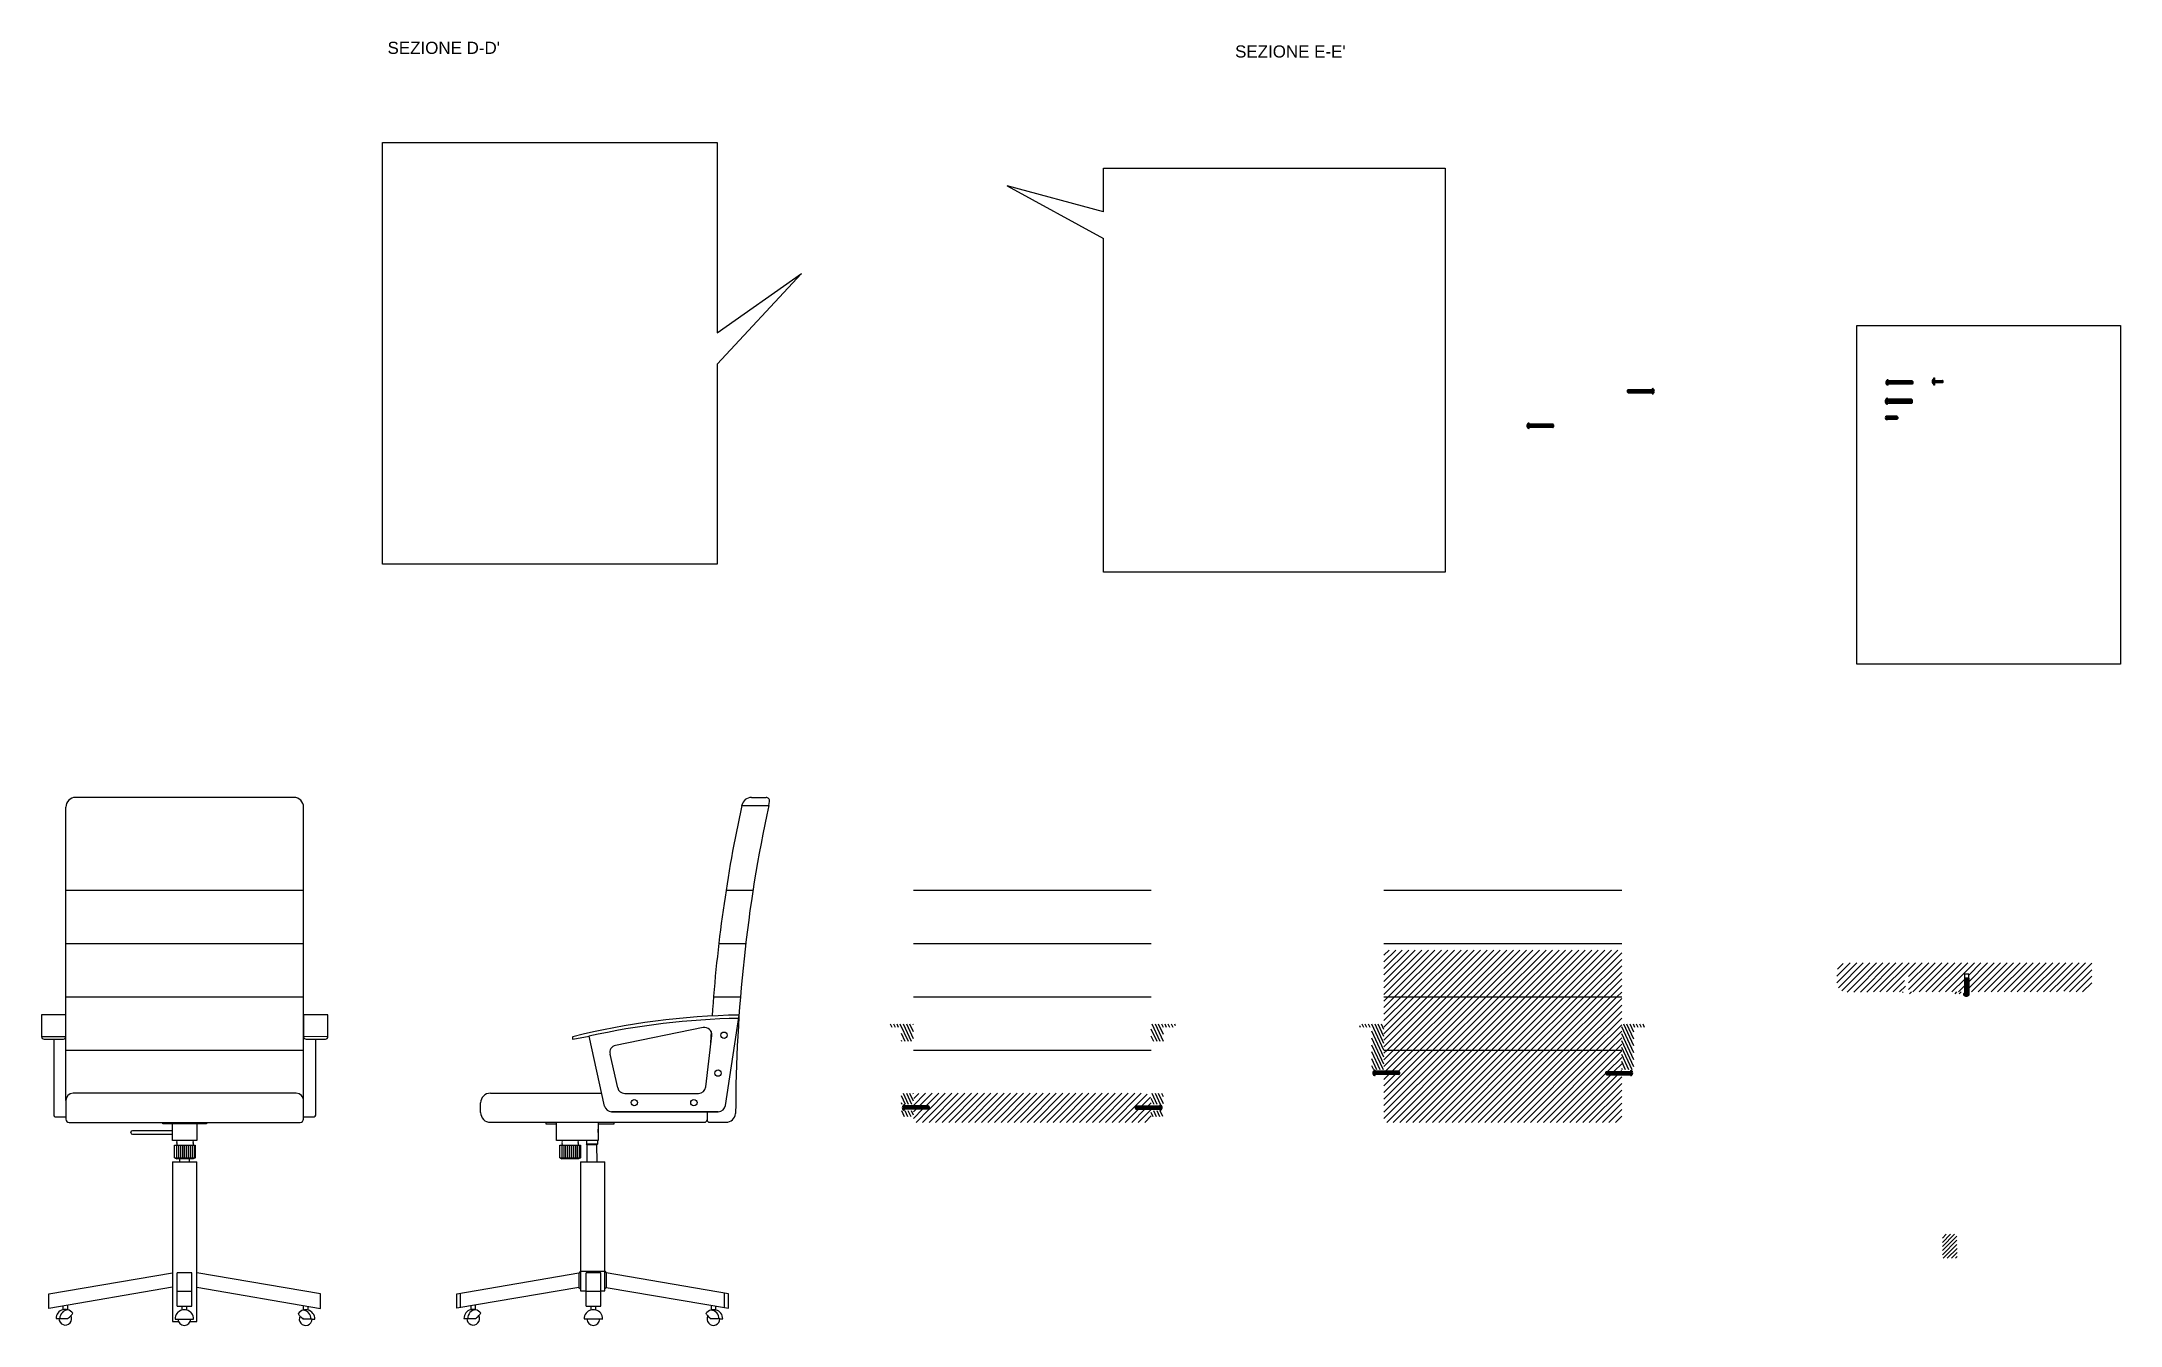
# Model space of a CAD drawing. Header units: millimetres. Extents: x -1085 to 5268, y 134 to 2619.
# Drawn here: x 3486.8 to 3915.3, y 946.3 to 1211 of the extents above; entities that cross this region are included whole.
import ezdxf

# ---------------------------------------------------------------- set-up
doc = ezdxf.new("R2010")
doc.units = ezdxf.units.MM
doc.styles.get("Standard").update_dxf_attribs({"font": 'arial.ttf'})
pattern_1 = [(45, (1420.2079, -252.4544), (-0.6735192, 0.6735192), [])]
pattern_2 = [(45, (1978.6321, -226.71016), (-0.42656217, 0.42656217), [])]
pattern_3 = [(45, (1871.6144, -69.7985), (-0.6735192, 0.6735192), [])]

msp = doc.modelspace()

# ---------------------------------------------------------------- texts
at = {"char_height": 2.5, "attachment_point": 1}
for s, width, insert in [("SEZIONE D-D'", 60.1527, (3558.12, 1210.93)), ("SEZIONE E-E'", 47.4359, (3732.79, 1210.18))]:
    msp.add_mtext_dynamic_manual_height_columns(s, width=width, gutter_width=12.5, heights=[0], dxfattribs=dict(at, insert=insert))

# ---------------------------------------------------------------- blocks, each defined once
blk = doc.blocks.new('viti3')
for p, q in [((-1.24, 0), (0.35, 0)), ((-1.14, -0.5), (-1.18, 0)), ((-1.02, -0.5), (-1.06, 0)), ((-0.9, -0.5), (-0.94, 0)), ((-0.78, -0.5), (-0.82, 0)), ((-0.66, -0.5), (-0.71, 0)), ((-0.55, -0.5), (-0.59, 0)), ((-0.08, -0.5), (-0.12, 0)), ((0.04, -0.5), (0, 0)), ((0.16, -0.5), (0.12, 0)), ((0.28, -0.5), (0.24, 0)), ((0.4, -0.5), (0.35, 0)), ((0.35, 0), (0.4, 0)), ((0.4, -0.5), (-1.24, -0.5)), ((-0.43, -0.5), (-0.47, 0)), ((-0.31, -0.5), (-0.35, 0)), ((-0.19, -0.5), (-0.24, 0)), ((0.4, -0.5), (0.4, -0.5)), ((0.45, -0.04), (0.45, -0.46))]:
    blk.add_line(p, q)
blk.add_lwpolyline([(-1.41, -0.98), (-1.41, 0.47, -0.414214), (-1.37, 0.5), (-1.27, 0.5, -0.414214), (-1.24, 0.47), (-1.24, -0.98, -0.414214), (-1.27, -1.01), (-1.37, -1.01, -0.414214)], format="xyb", close=True)
for centre, radius, start, end in [((-1.06, -0.25), 0.684, 120.5102, 239.4898), ((0.4, -0.04), 0.0421, 0, 90), ((0.4, -0.46), 0.0421, 270, 0)]:
    blk.add_arc(centre, radius, start, end)

# ---------------------------------------------------------------- hatches: boundary and pattern name
h = msp.add_hatch()
h.set_pattern_fill('ANSI31', color=256, scale=0.3)
h.set_pattern_definition(pattern_1)
h.paths.add_polyline_path([(3812.47, 997.99), (3809.32, 997.99), (3809.31, 998), (3809.19, 998), (3809.19, 998.68), (3812.47, 998.68), (3812.47, 998.89), (3812.47, 1003.04), (3763.47, 1003.04), (3763.47, 998.68), (3766.57, 998.68), (3766.74, 998.68), (3766.74, 998), (3763.47, 998), (3763.47, 997.79), (3763.47, 988.84, 0.414286), (3764.17, 988.14), (3811.77, 988.15, 0.414142), (3812.47, 988.85)])
h.paths.add_polyline_path([(3812.47, 1023.68), (3763.47, 1023.68), (3763.47, 1014.04), (3812.47, 1014.04)])
h = msp.add_hatch()
h.set_pattern_fill('ANSI31', color=256, scale=0.3)
h.set_pattern_definition(pattern_3)
h.paths.add_polyline_path([(3871.39, 1018.23), (3870.96, 1018.23), (3870.73, 1018.11), (3871.39, 1018.11)])
edge = h.paths.add_edge_path()
edge.add_line((3883.99, 1018.11), (3883.99, 1015.04))
edge.add_line((3883.99, 1015.04), (3902.96, 1015.04))
edge.add_arc((3902.96, 1015.54), 0.5, 270.0135, 360)
edge.add_line((3903.46, 1015.54), (3903.46, 1020.53))
edge.add_arc((3902.96, 1020.53), 0.5, 360, 450)
edge.add_line((3902.96, 1021.03), (3858.81, 1021.03))
edge.add_arc((3858.81, 1019.03), 2, 90, 180)
edge.add_line((3856.81, 1019.03), (3856.81, 1017.03))
edge.add_arc((3858.81, 1017.03), 2, 180, 270.0141)
edge.add_line((3858.81, 1015.03), (3870.73, 1015.04))
edge.add_line((3870.73, 1015.04), (3870.73, 1015.99))
edge.add_line((3870.73, 1015.99), (3870.96, 1016.22))
edge.add_line((3870.96, 1016.22), (3870.73, 1016.22))
edge.add_line((3870.73, 1016.22), (3870.73, 1018.71))
edge.add_line((3870.73, 1018.71), (3871.61, 1018.71))
edge.add_line((3871.61, 1018.71), (3871.61, 1015.04))
edge.add_line((3871.61, 1015.04), (3883.1, 1015.04))
edge.add_line((3883.1, 1015.04), (3883.1, 1018.71))
edge.add_line((3883.1, 1018.71), (3883.99, 1018.71))
edge.add_line((3883.99, 1018.71), (3883.99, 1018.11))
h = msp.add_hatch()
h.set_pattern_fill('ANSI31', color=256, scale=0.3)
h.set_pattern_definition(pattern_3)
h.paths.add_polyline_path([(3903.46, 1015.54, 0.414214), (3903.96, 1015.04), (3907.38, 1015.04, 0.383191), (3909.36, 1016.83), (3909.36, 1021.03), (3902.96, 1021.03, -0.414214), (3903.46, 1020.53)])
h = msp.add_hatch()
h.set_pattern_fill('ANSI31', color=256, scale=0.3)
h.set_pattern_definition(pattern_1)
h.paths.add_polyline_path([(3812.47, 1014.04), (3763.47, 1014.04), (3763.47, 1003.04), (3812.47, 1003.04)])
h = msp.add_hatch()
h.set_pattern_fill('ANSI31', color=256, scale=0.19)
h.set_pattern_definition(pattern_2)
h.paths.add_polyline_path([(3872.45, 1015.04), (3871.61, 1015.04), (3871.61, 1014.66), (3872.45, 1014.66)])
h.paths.add_polyline_path([(3870.73, 1015.04), (3870.32, 1015.04), (3870.32, 1014.66), (3870.73, 1014.66)])
h.paths.add_polyline_path([(3883.1, 1015.04), (3881.01, 1015.04), (3881.01, 1014.66), (3883.1, 1014.66)])
h.paths.add_polyline_path([(3884.29, 1015.04), (3883.99, 1015.04), (3883.99, 1014.66), (3884.29, 1014.66)])
h = msp.add_hatch()
h.set_pattern_fill('ANSI31', color=256, scale=0.19, angle=70)
h.set_pattern_definition([(115, (1420.2079, -252.4544), (-0.54673017, -0.25494447), [])])
h.paths.add_polyline_path([(3664.02, 994.13), (3664.02, 991.85), (3666.52, 991.85), (3666.52, 992.65), (3666.52, 994.13)])
h.paths.add_polyline_path([(3666.52, 990.54), (3664.02, 990.54), (3664.02, 989.62, 0.414214), (3664.32, 989.32), (3666.52, 989.32)])
h.paths.add_polyline_path([(3666.52, 1007.69), (3664.02, 1007.69), (3664.02, 1004.81), (3666.52, 1004.81)])
h.paths.add_polyline_path([(3666.52, 1008.39), (3661.52, 1008.39), (3661.52, 1007.69), (3666.52, 1007.69)])
h.paths.add_polyline_path([(3718.02, 994.13), (3715.52, 994.13), (3715.52, 992.65), (3715.52, 991.85), (3718.02, 991.85)])
h.paths.add_polyline_path([(3718.02, 990.54), (3715.52, 990.54), (3715.52, 989.32), (3717.72, 989.32, 0.414214), (3718.02, 989.62)])
h.paths.add_polyline_path([(3718.02, 1007.69), (3715.52, 1007.69), (3715.52, 1004.81), (3718.02, 1004.81)])
h.paths.add_polyline_path([(3720.52, 1008.39), (3715.52, 1008.39), (3715.52, 1007.69), (3720.52, 1007.69)])
h.paths.add_polyline_path([(3763.47, 1007.69), (3760.97, 1007.69), (3760.97, 998.99), (3763.47, 998.99)])
h.paths.add_polyline_path([(3763.47, 1008.39), (3758.47, 1008.39), (3758.47, 1007.69), (3763.47, 1007.69)])
h.paths.add_polyline_path([(3817.47, 1008.39), (3812.47, 1008.39), (3812.47, 1007.69), (3817.47, 1007.69)])
h.paths.add_polyline_path([(3814.97, 1007.69), (3812.47, 1007.69), (3812.47, 998.99), (3814.97, 998.99)])
h = msp.add_hatch()
h.set_pattern_fill('ANSI31', color=256, scale=0.3)
h.set_pattern_definition(pattern_1)
h.paths.add_polyline_path([(3715.52, 992.65, 0.414214), (3714.02, 994.15), (3668.02, 994.15, 0.414214), (3666.52, 992.65), (3666.52, 991.54), (3669.79, 991.54), (3669.79, 990.85), (3666.52, 990.85), (3666.52, 990.65), (3666.52, 988.84, 0.414286), (3667.22, 988.14), (3714.82, 988.15, 0.414142), (3715.52, 988.85), (3715.52, 990.54), (3715.52, 990.65), (3715.52, 990.85), (3712.95, 990.85), (3712.25, 990.85), (3712.25, 991.54), (3715.52, 991.54), (3715.52, 991.74), (3715.52, 991.85)])
h = msp.add_hatch()
h.set_pattern_fill('ANSI31', color=256, scale=0.19)
h.set_pattern_definition(pattern_2)
h.paths.add_polyline_path([(3881.55, 965.08), (3878.55, 965.08), (3878.59, 960.15), (3881.59, 960.15)])

# ---------------------------------------------------------------- linework, layer by layer
for p, q in [((3705.68, 1175.9), (3685.84, 1181.24)), ((3685.84, 1181.24), (3705.68, 1170.37)), ((3626.07, 1150.9), (3643.41, 1163.17)), ((3643.41, 1163.17), (3626.07, 1144.49)), ((3867.18, 1141.18), (3867.18, 1140.15)), ((3867.52, 1141.01), (3867.63, 1140.33)), ((3867.67, 1141.01), (3867.78, 1140.33)), ((3867.82, 1141.01), (3867.93, 1140.33)), ((3867.97, 1141.01), (3868.08, 1140.33)), ((3868.12, 1141.01), (3868.23, 1140.33)), ((3868.27, 1141.01), (3868.38, 1140.33)), ((3868.42, 1141.01), (3868.53, 1140.33)), ((3868.57, 1141.01), (3868.68, 1140.33)), ((3868.72, 1141.01), (3868.83, 1140.33)), ((3868.87, 1141.01), (3868.98, 1140.33)), ((3869.02, 1141.01), (3869.13, 1140.33)), ((3869.17, 1141.01), (3869.28, 1140.33)), ((3869.32, 1141.01), (3869.43, 1140.33)), ((3869.47, 1141.01), (3869.58, 1140.33)), ((3869.62, 1141.01), (3869.73, 1140.33)), ((3869.77, 1141.01), (3869.88, 1140.33)), ((3869.92, 1141.01), (3870.03, 1140.33)), ((3870.07, 1141.01), (3870.18, 1140.33)), ((3870.22, 1141.01), (3870.33, 1140.33)), ((3870.22, 1141.01), (3870.33, 1140.33)), ((3870.37, 1141.01), (3870.48, 1140.33)), ((3870.52, 1141.01), (3870.63, 1140.33)), ((3870.67, 1141.01), (3870.78, 1140.33)), ((3870.82, 1141.01), (3870.93, 1140.33)), ((3870.97, 1141.01), (3871.08, 1140.33)), ((3871.12, 1141.01), (3871.23, 1140.33)), ((3871.27, 1141.01), (3871.38, 1140.33)), ((3871.42, 1141.01), (3871.53, 1140.33)), ((3871.57, 1141.01), (3871.68, 1140.33)), ((3871.72, 1141.01), (3871.83, 1140.33)), ((3871.87, 1141.01), (3871.98, 1140.33)), ((3872.02, 1141.01), (3872.13, 1140.33)), ((3872.17, 1141.01), (3872.28, 1140.33)), ((3813.95, 1138.53), (3813.84, 1139.22)), ((3814.1, 1138.53), (3813.99, 1139.22)), ((3814.25, 1138.53), (3814.14, 1139.22)), ((3814.4, 1138.53), (3814.29, 1139.22)), ((3814.55, 1138.53), (3814.44, 1139.22)), ((3814.7, 1138.53), (3814.59, 1139.22)), ((3814.85, 1138.53), (3814.74, 1139.22)), ((3815, 1138.53), (3814.89, 1139.22)), ((3815.15, 1138.53), (3815.04, 1139.22)), ((3815.3, 1138.53), (3815.19, 1139.22)), ((3815.45, 1138.53), (3815.34, 1139.22)), ((3815.6, 1138.53), (3815.49, 1139.22)), ((3815.75, 1138.53), (3815.64, 1139.22)), ((3815.9, 1138.53), (3815.79, 1139.22)), ((3815.9, 1138.53), (3815.79, 1139.22)), ((3816.05, 1138.53), (3815.94, 1139.22)), ((3816.2, 1138.53), (3816.09, 1139.22)), ((3816.35, 1138.53), (3816.24, 1139.22)), ((3816.5, 1138.53), (3816.39, 1139.22)), ((3816.65, 1138.53), (3816.54, 1139.22)), ((3816.8, 1138.53), (3816.69, 1139.22)), ((3816.95, 1138.53), (3816.84, 1139.22)), ((3817.1, 1138.53), (3816.99, 1139.22)), ((3817.25, 1138.53), (3817.14, 1139.22)), ((3817.4, 1138.53), (3817.29, 1139.22)), ((3817.55, 1138.53), (3817.44, 1139.22)), ((3817.7, 1138.53), (3817.59, 1139.22)), ((3817.85, 1138.53), (3817.74, 1139.22)), ((3818, 1138.53), (3817.89, 1139.22)), ((3818.15, 1138.53), (3818.04, 1139.22)), ((3818.3, 1138.53), (3818.19, 1139.22)), ((3818.45, 1138.53), (3818.34, 1139.22)), ((3818.6, 1138.53), (3818.49, 1139.22)), ((3818.93, 1138.36), (3818.93, 1139.4)), ((3867.06, 1137.4), (3867.06, 1136.25)), ((3867.09, 1136.22), (3867.23, 1136.22)), ((3867.39, 1137.23), (3867.53, 1136.34)), ((3867.54, 1137.23), (3867.68, 1136.34)), ((3867.69, 1137.23), (3867.83, 1136.34)), ((3867.84, 1137.23), (3867.98, 1136.34)), ((3867.99, 1137.23), (3868.13, 1136.34)), ((3868.14, 1137.23), (3868.28, 1136.34)), ((3868.29, 1137.23), (3868.43, 1136.34)), ((3868.44, 1137.23), (3868.58, 1136.34)), ((3868.59, 1137.23), (3868.73, 1136.34)), ((3868.74, 1137.23), (3868.88, 1136.34)), ((3868.89, 1137.23), (3869.03, 1136.34)), ((3869.04, 1137.23), (3869.18, 1136.34)), ((3869.19, 1137.23), (3869.33, 1136.34)), ((3869.34, 1137.23), (3869.48, 1136.34)), ((3869.49, 1137.23), (3869.63, 1136.34)), ((3869.64, 1137.23), (3869.78, 1136.34)), ((3869.79, 1137.23), (3869.93, 1136.34)), ((3869.94, 1137.23), (3870.08, 1136.34)), ((3870.09, 1137.23), (3870.23, 1136.34)), ((3870.09, 1137.23), (3870.23, 1136.34)), ((3870.24, 1137.23), (3870.38, 1136.34)), ((3870.39, 1137.23), (3870.53, 1136.34)), ((3870.54, 1137.23), (3870.68, 1136.34)), ((3870.69, 1137.23), (3870.83, 1136.34)), ((3870.84, 1137.23), (3870.98, 1136.34)), ((3870.99, 1137.23), (3871.13, 1136.34)), ((3871.14, 1137.23), (3871.28, 1136.34)), ((3871.29, 1137.23), (3871.43, 1136.34)), ((3871.44, 1137.23), (3871.58, 1136.34)), ((3871.59, 1137.23), (3871.73, 1136.34)), ((3871.74, 1137.23), (3871.88, 1136.34)), ((3871.89, 1137.23), (3872.03, 1136.34)), ((3872.04, 1137.23), (3872.18, 1136.34)), ((3872.19, 1136.35), (3872.31, 1136.46)), ((3793.18, 1132.29), (3793.18, 1131.25)), ((3793.51, 1132.12), (3793.62, 1131.43)), ((3793.66, 1132.12), (3793.77, 1131.43)), ((3793.81, 1132.12), (3793.92, 1131.43)), ((3793.96, 1132.12), (3794.07, 1131.43)), ((3794.11, 1132.12), (3794.22, 1131.43)), ((3794.26, 1132.12), (3794.37, 1131.43)), ((3794.41, 1132.12), (3794.52, 1131.43)), ((3794.56, 1132.12), (3794.67, 1131.43)), ((3794.71, 1132.12), (3794.82, 1131.43)), ((3794.86, 1132.12), (3794.97, 1131.43)), ((3795.01, 1132.12), (3795.12, 1131.43)), ((3795.16, 1132.12), (3795.27, 1131.43)), ((3795.31, 1132.12), (3795.42, 1131.43)), ((3795.46, 1132.12), (3795.57, 1131.43)), ((3795.61, 1132.12), (3795.72, 1131.43)), ((3795.76, 1132.12), (3795.87, 1131.43)), ((3795.91, 1132.12), (3796.02, 1131.43)), ((3796.06, 1132.12), (3796.17, 1131.43)), ((3796.21, 1132.12), (3796.32, 1131.43)), ((3796.21, 1132.12), (3796.32, 1131.43)), ((3796.36, 1132.12), (3796.47, 1131.43)), ((3796.51, 1132.12), (3796.62, 1131.43)), ((3796.66, 1132.12), (3796.77, 1131.43)), ((3796.81, 1132.12), (3796.92, 1131.43)), ((3796.96, 1132.12), (3797.07, 1131.43)), ((3797.11, 1132.12), (3797.22, 1131.43)), ((3797.26, 1132.12), (3797.37, 1131.43)), ((3797.41, 1132.12), (3797.52, 1131.43)), ((3797.56, 1132.12), (3797.67, 1131.43)), ((3797.71, 1132.12), (3797.82, 1131.43)), ((3797.86, 1132.12), (3797.97, 1131.43)), ((3798.01, 1132.12), (3798.12, 1131.43)), ((3798.16, 1132.12), (3798.27, 1131.43)), ((3867.35, 1133.72), (3867.46, 1133.09)), ((3867.5, 1133.72), (3867.61, 1133.09)), ((3867.65, 1133.72), (3867.76, 1133.09)), ((3867.8, 1133.72), (3867.91, 1133.09)), ((3867.95, 1133.72), (3868.06, 1133.09)), ((3868.1, 1133.72), (3868.21, 1133.09)), ((3868.25, 1133.72), (3868.36, 1133.09)), ((3868.4, 1133.72), (3868.51, 1133.09)), ((3868.55, 1133.72), (3868.66, 1133.09)), ((3868.7, 1133.72), (3868.81, 1133.09)), ((3868.85, 1133.72), (3868.96, 1133.09)), ((3869, 1133.72), (3869.11, 1133.09)), ((3869.15, 1133.72), (3869.25, 1133.1)), ((3538.82, 1055.14), (3493.82, 1055.14)), ((3633.1, 1055.14), (3636.14, 1055.14)), ((3636.67, 1053.48), (3636.83, 1054.32)), ((3491.82, 992.65), (3491.82, 1053.14)), ((3540.82, 992.71), (3540.82, 1053.14)), ((3631.12, 1053.48), (3631.14, 1053.57)), ((3631.12, 1053.48), (3636.67, 1053.48)), ((3491.82, 1036.04), (3540.82, 1036.04)), ((3627.89, 1036.04), (3633.44, 1036.04)), ((3666.52, 1036.04), (3715.52, 1036.04)), ((3763.47, 1036.04), (3812.47, 1036.04)), ((3491.82, 1025.04), (3540.82, 1025.04)), ((3626.39, 1025.04), (3631.94, 1025.04)), ((3666.52, 1025.04), (3715.52, 1025.04)), ((3763.47, 1025.04), (3812.47, 1025.04)), ((3883.1, 1017.77), (3883.99, 1017.91)), ((3883.99, 1017.91), (3883.1, 1017.91)), ((3883.1, 1017.91), (3883.1, 1014.64)), ((3883.1, 1017.62), (3883.99, 1017.76)), ((3883.1, 1017.47), (3883.99, 1017.61)), ((3883.1, 1017.47), (3883.99, 1017.61)), ((3883.1, 1017.32), (3883.99, 1017.46)), ((3883.1, 1017.17), (3883.99, 1017.31)), ((3883.1, 1017.02), (3883.99, 1017.16)), ((3883.1, 1016.87), (3883.99, 1017.01)), ((3883.1, 1016.72), (3883.99, 1016.86)), ((3883.1, 1016.57), (3883.99, 1016.71)), ((3883.1, 1016.42), (3883.99, 1016.56)), ((3883.1, 1016.27), (3883.99, 1016.41)), ((3883.1, 1016.12), (3883.99, 1016.26)), ((3883.1, 1015.97), (3883.99, 1016.11)), ((3883.1, 1015.82), (3883.99, 1015.96)), ((3883.1, 1015.67), (3883.99, 1015.81)), ((3883.1, 1015.52), (3883.99, 1015.66)), ((3883.1, 1015.37), (3883.99, 1015.51)), ((3883.99, 1017.91), (3883.99, 1014.64)), ((3491.82, 1014.04), (3540.82, 1014.04)), ((3625.3, 1014.04), (3630.85, 1014.04)), ((3666.52, 1014.04), (3715.52, 1014.04)), ((3763.47, 1014.04), (3812.47, 1014.04)), ((3882.93, 1014.44), (3884.07, 1014.44)), ((3883.1, 1015.22), (3883.99, 1015.36)), ((3883.1, 1015.07), (3883.99, 1015.21)), ((3883.1, 1014.92), (3883.99, 1015.06)), ((3883.1, 1014.77), (3883.99, 1014.91)), ((3884.1, 1014.47), (3884.1, 1014.61)), ((3491.82, 1010.32), (3489.32, 1010.32)), ((3623.14, 1007.7), (3605.12, 1004.02)), ((3624.81, 1006.86), (3624.63, 1003.46)), ((3627.75, 991.66), (3630.57, 1010.29)), ((3491.82, 1005.82), (3486.82, 1005.82)), ((3489.32, 1005.32), (3489.32, 989.62)), ((3491.82, 1003.04), (3540.82, 1003.04)), ((3545.82, 1005.85), (3540.82, 1005.82)), ((3543.32, 989.62), (3543.32, 1005.32)), ((3596.33, 1005.29), (3599.67, 1005.9)), ((3602.84, 991.53), (3599.67, 1005.9)), ((3623.7, 995.46), (3624.93, 1006.06)), ((3666.52, 1003.04), (3715.52, 1003.04)), ((3763.47, 1003.04), (3812.47, 1003.04)), ((3605.55, 995.3), (3603.97, 1002.22)), ((3761.45, 998.86), (3761.45, 997.82)), ((3761.62, 998.89), (3761.48, 998.89)), ((3761.65, 997.82), (3761.65, 998.86)), ((3766.57, 998.68), (3761.65, 998.68)), ((3761.78, 998.68), (3761.89, 998)), ((3761.93, 998.68), (3762.04, 998)), ((3762.08, 998.68), (3762.19, 998)), ((3762.23, 998.68), (3762.34, 998)), ((3762.38, 998.68), (3762.49, 998)), ((3762.53, 998.68), (3762.64, 998)), ((3762.68, 998.68), (3762.79, 998)), ((3762.83, 998.68), (3762.94, 998)), ((3762.98, 998.68), (3763.09, 998)), ((3763.13, 998.68), (3763.24, 998)), ((3763.28, 998.68), (3763.39, 998)), ((3763.43, 998.68), (3763.54, 998)), ((3763.58, 998.68), (3763.69, 998)), ((3763.73, 998.68), (3763.84, 998)), ((3763.88, 998.68), (3763.99, 998)), ((3764.03, 998.68), (3764.14, 998)), ((3764.18, 998.68), (3764.29, 998)), ((3764.33, 998.68), (3764.44, 998)), ((3764.48, 998.68), (3764.59, 998)), ((3764.48, 998.68), (3764.59, 998)), ((3764.63, 998.68), (3764.74, 998)), ((3764.78, 998.68), (3764.89, 998)), ((3764.93, 998.68), (3765.04, 998)), ((3765.08, 998.68), (3765.19, 998)), ((3765.23, 998.68), (3765.34, 998)), ((3765.38, 998.68), (3765.49, 998)), ((3765.53, 998.68), (3765.64, 998)), ((3765.68, 998.68), (3765.79, 998)), ((3765.83, 998.68), (3765.94, 998)), ((3765.98, 998.68), (3766.09, 998)), ((3766.13, 998.68), (3766.24, 998)), ((3766.28, 998.68), (3766.39, 998)), ((3766.43, 998.68), (3766.54, 998)), ((3766.7, 998.56), (3766.6, 998.67)), ((3766.71, 998.54), (3766.71, 998.14)), ((3809.2, 998.56), (3809.31, 998.66)), ((3809.2, 998.13), (3809.2, 998.53)), ((3809.33, 998.67), (3814.26, 998.67)), ((3809.48, 997.99), (3809.37, 998.67)), ((3809.63, 997.99), (3809.52, 998.67)), ((3809.78, 997.99), (3809.67, 998.67)), ((3809.93, 997.99), (3809.82, 998.67)), ((3810.08, 997.99), (3809.97, 998.67)), ((3810.23, 997.99), (3810.12, 998.67)), ((3810.38, 997.99), (3810.27, 998.67)), ((3810.53, 997.99), (3810.42, 998.67)), ((3810.68, 997.99), (3810.57, 998.67)), ((3810.83, 997.99), (3810.72, 998.67)), ((3810.98, 997.99), (3810.87, 998.67)), ((3811.13, 997.99), (3811.02, 998.67)), ((3811.28, 997.99), (3811.17, 998.67)), ((3811.43, 997.99), (3811.32, 998.67)), ((3811.43, 997.99), (3811.32, 998.67)), ((3811.58, 997.99), (3811.47, 998.67)), ((3811.73, 997.99), (3811.62, 998.67)), ((3811.88, 997.99), (3811.77, 998.67)), ((3812.03, 997.99), (3811.92, 998.67)), ((3812.18, 997.99), (3812.07, 998.67)), ((3812.33, 997.99), (3812.22, 998.67)), ((3812.48, 997.99), (3812.37, 998.67)), ((3812.63, 997.99), (3812.52, 998.67)), ((3812.78, 997.99), (3812.67, 998.67)), ((3812.93, 997.99), (3812.82, 998.67)), ((3813.08, 997.99), (3812.97, 998.67)), ((3813.23, 997.99), (3813.12, 998.67)), ((3813.38, 997.99), (3813.27, 998.67)), ((3813.53, 997.99), (3813.42, 998.67)), ((3813.68, 997.99), (3813.57, 998.67)), ((3813.83, 997.99), (3813.72, 998.67)), ((3813.98, 997.99), (3813.87, 998.67)), ((3814.13, 997.99), (3814.02, 998.67)), ((3814.26, 998.85), (3814.26, 997.82)), ((3814.29, 998.88), (3814.43, 998.88)), ((3814.46, 997.82), (3814.46, 998.85)), ((3539.32, 994.15), (3493.32, 994.15)), ((3579.31, 994.17), (3602.26, 994.17)), ((3607.01, 994.13), (3622.21, 994.13)), ((3761.62, 997.79), (3761.48, 997.79)), ((3766.57, 998), (3761.65, 998)), ((3766.7, 998.12), (3766.6, 998.01)), ((3809.2, 998.11), (3809.31, 998)), ((3809.33, 997.99), (3814.26, 997.99)), ((3814.29, 997.79), (3814.43, 997.79)), ((3491.82, 992.65), (3491.82, 988.84)), ((3540.82, 988.85), (3540.82, 992.65)), ((3577.31, 990.17), (3577.31, 992.17)), ((3626.27, 990.35), (3604.31, 990.35)), ((3604.31, 990.35), (3626.27, 990.35)), ((3623.96, 990.35), (3623.96, 988.68)), ((3664.48, 991.71), (3664.48, 990.67)), ((3664.81, 991.54), (3664.92, 990.85)), ((3664.96, 991.54), (3665.07, 990.85)), ((3665.11, 991.54), (3665.22, 990.85)), ((3665.26, 991.54), (3665.37, 990.85)), ((3665.41, 991.54), (3665.52, 990.85)), ((3665.56, 991.54), (3665.67, 990.85)), ((3665.71, 991.54), (3665.82, 990.85)), ((3665.86, 991.54), (3665.97, 990.85)), ((3666.01, 991.54), (3666.12, 990.85)), ((3666.16, 991.54), (3666.27, 990.85)), ((3666.31, 991.54), (3666.42, 990.85)), ((3666.46, 991.54), (3666.57, 990.85)), ((3666.61, 991.54), (3666.72, 990.85)), ((3666.76, 991.54), (3666.87, 990.85)), ((3666.91, 991.54), (3667.02, 990.85)), ((3667.06, 991.54), (3667.17, 990.85)), ((3667.21, 991.54), (3667.32, 990.85)), ((3667.36, 991.54), (3667.47, 990.85)), ((3667.51, 991.54), (3667.62, 990.85)), ((3667.51, 991.54), (3667.62, 990.85)), ((3667.66, 991.54), (3667.77, 990.85)), ((3667.81, 991.54), (3667.92, 990.85)), ((3667.96, 991.54), (3668.07, 990.85)), ((3668.11, 991.54), (3668.22, 990.85)), ((3668.26, 991.54), (3668.37, 990.85)), ((3668.41, 991.54), (3668.52, 990.85)), ((3668.56, 991.54), (3668.67, 990.85)), ((3668.71, 991.54), (3668.82, 990.85)), ((3668.86, 991.54), (3668.97, 990.85)), ((3669.01, 991.54), (3669.12, 990.85)), ((3669.16, 991.54), (3669.27, 990.85)), ((3669.31, 991.54), (3669.42, 990.85)), ((3669.46, 991.54), (3669.57, 990.85)), ((3712.53, 990.85), (3712.42, 991.54)), ((3712.68, 990.85), (3712.57, 991.54)), ((3712.83, 990.85), (3712.72, 991.54)), ((3712.98, 990.85), (3712.87, 991.54)), ((3713.13, 990.85), (3713.02, 991.54)), ((3713.28, 990.85), (3713.17, 991.54)), ((3713.43, 990.85), (3713.32, 991.54)), ((3713.58, 990.85), (3713.47, 991.54)), ((3713.73, 990.85), (3713.62, 991.54)), ((3713.88, 990.85), (3713.77, 991.54)), ((3714.03, 990.85), (3713.92, 991.54)), ((3714.18, 990.85), (3714.07, 991.54)), ((3714.33, 990.85), (3714.22, 991.54)), ((3714.48, 990.85), (3714.37, 991.54)), ((3714.48, 990.85), (3714.37, 991.54)), ((3714.63, 990.85), (3714.52, 991.54)), ((3714.78, 990.85), (3714.67, 991.54)), ((3714.93, 990.85), (3714.82, 991.54)), ((3715.08, 990.85), (3714.97, 991.54)), ((3715.23, 990.85), (3715.12, 991.54)), ((3715.38, 990.85), (3715.27, 991.54)), ((3715.53, 990.85), (3715.42, 991.54)), ((3715.68, 990.85), (3715.57, 991.54)), ((3715.83, 990.85), (3715.72, 991.54)), ((3715.98, 990.85), (3715.87, 991.54)), ((3716.13, 990.85), (3716.02, 991.54)), ((3716.28, 990.85), (3716.17, 991.54)), ((3716.43, 990.85), (3716.32, 991.54)), ((3716.58, 990.85), (3716.47, 991.54)), ((3716.73, 990.85), (3716.62, 991.54)), ((3716.88, 990.85), (3716.77, 991.54)), ((3717.03, 990.85), (3716.92, 991.54)), ((3717.18, 990.85), (3717.07, 991.54)), ((3717.51, 990.68), (3717.51, 991.72)), ((3489.62, 989.32), (3491.82, 989.32)), ((3492.52, 988.14), (3540.12, 988.15)), ((3505.23, 986.04), (3505.23, 986.11)), ((3513.82, 986.41), (3505.53, 986.41)), ((3505.53, 985.74), (3513.82, 985.74)), ((3540.82, 989.32), (3543.02, 989.32)), ((3579.31, 988.17), (3623.46, 988.18)), ((3590.82, 987.79), (3590.82, 988.17)), ((3592.95, 987.79), (3590.82, 987.79)), ((3604.79, 987.8), (3601.51, 987.8)), ((3601.51, 986.05), (3601.51, 986.73)), ((3604.79, 988.17), (3604.79, 987.8)), ((3624.46, 988.18), (3627.88, 988.18)), ((3514.24, 983.46), (3518.48, 983.46)), ((3514.64, 983.46), (3514.64, 980.86)), ((3515.04, 983.46), (3515.04, 980.86)), ((3515.44, 983.46), (3515.44, 980.86)), ((3515.84, 983.46), (3515.84, 980.86)), ((3516.24, 983.46), (3516.24, 980.86)), ((3516.64, 983.46), (3516.64, 980.86)), ((3517.04, 983.46), (3517.04, 980.86)), ((3517.44, 983.46), (3517.44, 980.86)), ((3517.84, 983.46), (3517.84, 980.86)), ((3518.24, 983.46), (3518.24, 980.86)), ((3593.63, 983.48), (3597.87, 983.48)), ((3594.03, 983.48), (3594.03, 980.88)), ((3594.43, 983.48), (3594.43, 980.88)), ((3594.83, 983.48), (3594.83, 980.88)), ((3595.23, 983.48), (3595.23, 980.88)), ((3595.63, 983.48), (3595.63, 980.88)), ((3596.03, 983.48), (3596.03, 980.88)), ((3596.43, 983.48), (3596.43, 980.88)), ((3596.83, 983.48), (3596.83, 980.88)), ((3597.23, 983.48), (3597.23, 980.88)), ((3597.63, 983.48), (3597.63, 980.88)), ((3599.29, 983.54), (3599.13, 983.71)), ((3599.29, 980.02), (3599.29, 983.54)), ((3601.28, 983.54), (3599.29, 983.54)), ((3601.44, 983.71), (3601.28, 983.54)), ((3601.29, 980.02), (3601.28, 983.54)), ((3513.82, 980), (3513.82, 947.14)), ((3513.82, 980), (3518.82, 980)), ((3514.24, 980.86), (3518.48, 980.86)), ((3514.24, 980.86), (3514.67, 980.62)), ((3515.32, 980), (3515.32, 980.62)), ((3517.32, 980), (3517.32, 980.62)), ((3518.48, 980.86), (3518.06, 980.62)), ((3518.82, 947.14), (3518.82, 980)), ((3593.63, 980.88), (3597.87, 980.88)), ((3593.63, 980.88), (3594.06, 980.64)), ((3597.87, 980.88), (3597.45, 980.64)), ((3597.88, 980.02), (3597.88, 953.41)), ((3597.88, 980.02), (3602.88, 980.02)), ((3602.88, 953.41), (3602.88, 980.02)), ((3514.77, 950.25), (3514.77, 957.15)), ((3517.77, 957.15), (3514.77, 957.15)), ((3517.77, 950.25), (3517.77, 957.15)), ((3597.88, 957.48), (3597.55, 957.09)), ((3597.55, 957.09), (3597.55, 954.09)), ((3597.88, 957.48), (3602.88, 957.5)), ((3599.06, 950.27), (3599.06, 957.16)), ((3602.06, 957.16), (3599.06, 957.16)), ((3602.06, 950.27), (3602.06, 957.16)), ((3602.88, 957.5), (3603.21, 957.11)), ((3603.21, 957.11), (3603.21, 954.11)), ((3517.77, 953.27), (3514.77, 953.27)), ((3573.17, 949.96), (3573.17, 952.96)), ((3573.17, 949.96), (3573.17, 952.96)), ((3597.55, 954.09), (3597.88, 953.84)), ((3597.88, 953.41), (3599.06, 953.41)), ((3602.06, 953.29), (3599.06, 953.29)), ((3602.08, 953.41), (3602.88, 953.41)), ((3603.21, 954.11), (3602.88, 953.85)), ((3627.59, 949.96), (3627.59, 952.96)), ((3627.59, 949.96), (3627.59, 952.96)), ((3489.8, 947.69), (3490.39, 947.69)), ((3490.39, 947.69), (3492.19, 947.69)), ((3491.21, 950.3), (3491.21, 949.53)), ((3492.2, 949.53), (3492.2, 950.47)), ((3513.82, 947.14), (3515.01, 947.14)), ((3514.33, 947.61), (3514.92, 947.61)), ((3514.77, 950.25), (3517.77, 950.25)), ((3514.92, 947.61), (3517.56, 947.61)), ((3515.74, 950.25), (3515.74, 949.46)), ((3516.73, 949.46), (3516.73, 950.25)), ((3517.47, 947.14), (3518.82, 947.14)), ((3517.56, 947.61), (3518.15, 947.61)), ((3540.74, 950.42), (3540.74, 949.46)), ((3542.56, 947.61), (3540.76, 947.61)), ((3541.73, 949.46), (3541.73, 950.25)), ((3542.56, 947.61), (3543.15, 947.61)), ((3573.85, 947.7), (3574.45, 947.7)), ((3574.45, 947.7), (3576.24, 947.7)), ((3575.27, 950.32), (3575.27, 949.55)), ((3576.26, 949.55), (3576.26, 950.49)), ((3598.63, 947.63), (3599.22, 947.63)), ((3599.06, 950.27), (3602.06, 950.27)), ((3599.22, 947.63), (3601.86, 947.63)), ((3600.05, 950.27), (3600.05, 949.48)), ((3601.04, 949.48), (3601.04, 950.27)), ((3601.86, 947.63), (3602.46, 947.63)), ((3624.8, 950.44), (3624.8, 949.48)), ((3626.62, 947.63), (3624.82, 947.63)), ((3625.79, 949.48), (3625.79, 950.27)), ((3626.62, 947.63), (3627.21, 947.63))]:
    msp.add_line(p, q)
at = {"color": 0, "linetype": 'Continuous'}
for p, q in [((3867.36, 1141.21), (3867.21, 1141.21)), ((3867.36, 1140.12), (3867.21, 1140.12)), ((3867.39, 1140.15), (3867.39, 1141.18)), ((3872.31, 1141.01), (3867.39, 1141.01)), ((3872.31, 1140.33), (3867.39, 1140.33)), ((3872.44, 1140.89), (3872.33, 1141)), ((3872.44, 1140.44), (3872.33, 1140.33)), ((3872.45, 1140.87), (3872.45, 1140.46)), ((3813.67, 1138.68), (3813.67, 1139.08)), ((3813.68, 1139.1), (3813.78, 1139.21)), ((3813.68, 1138.66), (3813.78, 1138.54)), ((3813.8, 1139.22), (3818.73, 1139.22)), ((3813.8, 1138.53), (3818.73, 1138.53)), ((3818.73, 1139.4), (3818.73, 1138.36)), ((3818.76, 1139.43), (3818.9, 1139.43)), ((3818.76, 1138.33), (3818.9, 1138.33)), ((3867.23, 1137.43), (3867.09, 1137.43)), ((3867.26, 1136.25), (3867.26, 1137.4)), ((3872.18, 1137.23), (3867.26, 1137.23)), ((3872.17, 1136.34), (3867.26, 1136.34)), ((3871.32, 1137.23), (3867.39, 1137.23)), ((3871.32, 1136.34), (3867.39, 1136.34)), ((3872.31, 1137.11), (3872.2, 1137.22)), ((3872.32, 1137.09), (3872.32, 1136.48)), ((3793.35, 1132.32), (3793.21, 1132.32)), ((3793.35, 1131.22), (3793.21, 1131.22)), ((3793.38, 1131.25), (3793.38, 1132.29)), ((3798.31, 1132.12), (3793.38, 1132.12)), ((3798.31, 1131.43), (3793.38, 1131.43)), ((3798.43, 1132), (3798.33, 1132.11)), ((3798.43, 1131.55), (3798.33, 1131.44)), ((3798.44, 1131.97), (3798.44, 1131.57)), ((3869.23, 1133.72), (3867.22, 1133.72)), ((3869.23, 1133.09), (3867.22, 1133.09)), ((3869.34, 1133.58), (3869.25, 1133.71)), ((3869.34, 1133.22), (3869.25, 1133.1)), ((3869.35, 1133.57), (3869.35, 1133.24))]:
    msp.add_line(p, q, dxfattribs=at)
at = {"linetype": 'Continuous'}
for p, q in [((3882.9, 1014.61), (3882.9, 1014.47)), ((3884.07, 1014.64), (3882.93, 1014.64)), ((3664.65, 991.74), (3664.51, 991.74)), ((3664.65, 990.64), (3664.51, 990.64)), ((3664.68, 990.67), (3664.68, 991.71)), ((3669.61, 991.54), (3664.68, 991.54)), ((3669.61, 990.85), (3664.68, 990.85)), ((3669.73, 991.42), (3669.63, 991.53)), ((3669.73, 990.97), (3669.63, 990.86)), ((3669.74, 991.4), (3669.74, 990.99)), ((3712.25, 991.42), (3712.36, 991.53)), ((3712.25, 990.99), (3712.25, 991.4)), ((3712.25, 990.97), (3712.36, 990.86)), ((3712.38, 991.54), (3717.31, 991.54)), ((3712.38, 990.85), (3717.31, 990.85)), ((3717.31, 991.72), (3717.31, 990.68)), ((3717.34, 991.75), (3717.48, 991.75)), ((3717.34, 990.65), (3717.48, 990.65))]:
    msp.add_line(p, q, dxfattribs=at)
for points in [[(3626.07, 1144.49), (3626.07, 1103.26), (3557.1, 1103.26), (3557.1, 1190.19), (3626.07, 1190.19), (3626.07, 1150.9)], [(3705.68, 1175.9), (3705.68, 1184.86), (3776.08, 1184.86), (3776.08, 1101.56), (3705.68, 1101.56), (3705.68, 1170.37)], [(3883.99, 1015.04), (3883.99, 1018.71), (3883.1, 1018.71), (3883.1, 1015.04)], [(3513.82, 988.15), (3513.82, 988.15), (3518.82, 988.15), (3518.82, 988.15)], [(3518.82, 987.83), (3518.82, 984.41), (3513.82, 984.41), (3513.82, 987.83)], [(3514.24, 980.86), (3514.24, 983.46)], [(3514.74, 984.41), (3514.62, 984.26), (3514.74, 984.12), (3514.62, 984), (3514.74, 983.88), (3514.62, 983.77), (3514.74, 983.65), (3514.62, 983.57), (3514.74, 983.46)], [(3517.98, 984.41), (3518.11, 984.26), (3517.98, 984.12), (3518.11, 984), (3517.98, 983.88), (3518.11, 983.77), (3517.98, 983.65), (3518.11, 983.57), (3517.98, 983.46)], [(3518.48, 983.46), (3518.48, 980.86)], [(3593.63, 980.88), (3593.63, 983.48)], [(3594.13, 984.43), (3594.01, 984.28), (3594.13, 984.14), (3594.01, 984.02), (3594.13, 983.9), (3594.01, 983.79), (3594.13, 983.68), (3594.01, 983.59), (3594.13, 983.48)], [(3597.37, 984.43), (3597.5, 984.28), (3597.37, 984.14), (3597.5, 984.02), (3597.37, 983.9), (3597.5, 983.79), (3597.37, 983.68), (3597.5, 983.59), (3597.37, 983.48)], [(3597.87, 983.48), (3597.87, 980.88)], [(3518.06, 980.62), (3514.67, 980.62)], [(3597.45, 980.64), (3594.06, 980.64)], [(3513.82, 954.15), (3488.33, 949.81), (3488.33, 952.81), (3513.82, 957.15)], [(3518.82, 954.15), (3544.32, 949.81), (3544.32, 952.81), (3518.82, 957.15)], [(3597.55, 954.09), (3572.38, 949.83), (3572.38, 952.83), (3597.57, 957.11)], [(3603.21, 954.11), (3628.37, 949.83), (3628.37, 952.83), (3603.21, 957.11)]]:
    msp.add_lwpolyline(points)
for points in [[(3860.93, 1152.47), (3915.25, 1152.47), (3915.25, 1082.6), (3860.93, 1082.6)], [(3867.02, 1133.81), (3867.23, 1133.81), (3867.23, 1132.99), (3867.02, 1132.99)], [(3511.82, 988.15), (3520.82, 988.15), (3520.82, 987.83), (3511.82, 987.83)], [(3592.95, 988.17), (3601.51, 988.18), (3601.51, 984.43), (3592.95, 984.43)], [(3599.13, 984.42), (3599.13, 983.71), (3601.44, 983.71), (3601.44, 984.42)]]:
    msp.add_lwpolyline(points, close=True)
for points in [[(3486.82, 1010.32), (3486.82, 1005.82, 0.414214), (3487.32, 1005.32), (3491.32, 1005.32, 0.414214), (3491.82, 1005.82), (3491.82, 1010.32)], [(3540.82, 1010.32), (3540.82, 1005.82, 0.414214), (3541.32, 1005.32), (3545.32, 1005.32, 0.414214), (3545.82, 1005.82), (3545.82, 1010.32)]]:
    msp.add_lwpolyline(points, format="xyb", close=True)
for centre in [(3627.47, 1006.13), (3626.24, 998.31), (3608.98, 992.23), (3621.25, 992.23)]:
    msp.add_circle(centre, 0.652)
for centre, radius, start, end in [((3867.53, 1140.66), 0.614, 123.8801, 236.1199), ((3867.21, 1141.18), 0.03, 90, 180), ((3867.21, 1140.15), 0.03, 180, 270), ((3818.9, 1139.4), 0.03, 0, 90), ((3818.9, 1138.36), 0.03, 270, 0), ((3818.59, 1138.89), 0.614, 303.8801, 56.1199), ((3867.48, 1136.83), 0.7, 127.5656, 232.4344), ((3867.09, 1137.4), 0.03, 90, 180), ((3867.09, 1136.25), 0.03, 180, 270), ((3867.23, 1136.25), 0.03, 270, 0), ((3872.17, 1136.37), 0.03, 270, 313.8187), ((3872.29, 1136.48), 0.03, 313.8187, 0), ((3793.52, 1131.76), 0.614, 123.8801, 236.1199), ((3793.21, 1132.29), 0.03, 90, 180), ((3793.21, 1131.25), 0.03, 180, 270), ((3867.12, 1133.4), 0.38, 104.5724, 255.4276), ((3493.82, 1053.14), 2, 90, 180), ((3538.82, 1053.14), 2, 0, 90), ((3633.1, 1053.14), 2, 90, 167.6732), ((3636.14, 1054.44), 0.7, 349.7405, 90), ((3927.57, 989.57), 303.26, 167.8337, 176.1205), ((3933.12, 989.57), 303.26, 167.8337, 179.9256), ((3882.93, 1014.47), 0.03, 180, 270), ((3883.5, 1014.86), 0.7, 217.5656, 322.4344), ((3884.07, 1014.61), 0.03, 0, 90), ((3884.07, 1014.47), 0.03, 270, 0), ((3633.19, 856.62), 153.69, 90.978, 103.8793), ((3633.19, 855.92), 153.69, 91.0123, 102.6147), ((3623.45, 1006.23), 1.5, 353.352, 101.5501), ((3596.69, 1005.55), 0.447, 143.2422, 216.7578), ((3605.43, 1002.55), 1.5, 102.038, 192.9144), ((3761.79, 998.33), 0.614, 123.8801, 236.1199), ((3761.48, 998.86), 0.03, 90, 180), ((3761.62, 998.86), 0.03, 0, 90), ((3766.57, 998.65), 0.03, 43.1644, 90), ((3766.68, 998.54), 0.03, 0, 43.1644), ((3809.23, 998.53), 0.03, 136.316, 180), ((3809.33, 998.64), 0.03, 90, 136.316), ((3814.29, 998.85), 0.03, 90, 180), ((3814.43, 998.85), 0.03, 0, 90), ((3814.12, 998.34), 0.614, 303.8801, 56.1199), ((3493.32, 992.65), 1.5, 90, 180), ((3539.32, 992.65), 1.5, 0, 90), ((3579.31, 992.17), 2, 90, 180), ((3607.01, 995.63), 1.5, 192.9144, 270), ((3622.21, 995.63), 1.5, 270, 353.352), ((3761.48, 997.82), 0.03, 180, 270), ((3761.62, 997.82), 0.03, 270, 0), ((3766.57, 998.03), 0.03, 270, 316.316), ((3809.23, 998.13), 0.03, 180, 223.1644), ((3809.33, 998.02), 0.03, 223.1644, 270), ((3814.29, 997.82), 0.03, 180, 270), ((3814.43, 997.82), 0.03, 270, 0), ((3579.31, 990.17), 2, 180, 270.0141), ((3604.31, 991.85), 1.5, 192.4357, 270), ((3626.27, 991.85), 1.5, 270, 352.5313), ((3627.87, 990.18), 2, 270.0141, 353.8797), ((3664.82, 991.18), 0.614, 123.8801, 236.1199), ((3664.51, 991.71), 0.03, 90, 180), ((3664.51, 990.67), 0.03, 180, 270), ((3717.48, 991.72), 0.03, 0, 90), ((3717.48, 990.68), 0.03, 270, 0), ((3717.17, 991.21), 0.614, 303.8801, 56.1199), ((3489.62, 989.62), 0.3, 180, 270), ((3492.52, 988.84), 0.7, 180, 270.0141), ((3505.53, 986.11), 0.3, 90, 180), ((3505.53, 986.04), 0.3, 180, 270), ((3540.12, 988.85), 0.7, 270.0141, 0), ((3543.02, 989.62), 0.3, 270, 0), ((3623.46, 988.68), 0.5, 270.0135, 0), ((3624.46, 988.68), 0.5, 180, 270), ((3491.71, 947.69), 1.91, 104.9882, 180), ((3491.71, 947.69), 1.32, 180, 28.0642), ((3492.42, 947.72), 1.83, 96.7519, 180.9034), ((3491.71, 947.69), 1.91, 75.0118, 104.9882), ((3489.24, 951.64), 4.93, 306.7009, 317.468), ((3491.71, 947.69), 1.91, 35.449, 75.0118), ((3489.24, 951.64), 4.93, 317.468, 324.7631), ((3516.24, 947.61), 1.91, 104.9882, 180), ((3516.24, 947.61), 1.32, 180, 0), ((3516.24, 947.61), 1.91, 75.0118, 104.9882), ((3516.24, 947.61), 1.91, 0, 75.0118), ((3541.24, 947.61), 1.91, 104.9882, 144.551), ((3543.71, 951.57), 4.93, 215.2369, 222.532), ((3541.24, 947.61), 1.32, 151.9358, 0), ((3543.71, 951.57), 4.93, 222.532, 233.2991), ((3541.24, 947.61), 1.91, 75.0118, 104.9882), ((3540.53, 947.64), 1.83, 359.0966, 83.2481), ((3541.24, 947.61), 1.91, 0, 75.0118), ((3575.77, 947.7), 1.91, 104.9882, 180), ((3575.77, 947.7), 1.32, 180, 28.0642), ((3576.48, 947.73), 1.83, 96.7519, 180.9034), ((3575.77, 947.7), 1.91, 75.0118, 104.9882), ((3573.3, 951.66), 4.93, 306.7009, 317.468), ((3575.77, 947.7), 1.91, 35.449, 75.0118), ((3573.3, 951.66), 4.93, 317.468, 324.7631), ((3600.54, 947.63), 1.91, 104.9882, 180), ((3600.54, 947.63), 1.32, 180, 0), ((3600.54, 947.63), 1.91, 75.0118, 104.9882), ((3600.54, 947.63), 1.91, 0, 75.0118), ((3625.3, 947.63), 1.91, 104.9882, 144.551), ((3627.77, 951.59), 4.93, 215.2369, 222.532), ((3625.3, 947.63), 1.32, 151.9358, 0), ((3627.77, 951.59), 4.93, 222.532, 233.2991), ((3625.3, 947.63), 1.91, 75.0118, 104.9882), ((3624.59, 947.66), 1.83, 359.0966, 83.2481), ((3625.3, 947.63), 1.91, 0, 75.0118)]:
    msp.add_arc(centre, radius, start, end)
at = {"color": 0, "linetype": 'Continuous'}
for centre, start, end in [((3867.36, 1141.18), 0, 90), ((3867.36, 1140.15), 270, 0), ((3872.31, 1140.98), 43.1644, 90), ((3872.31, 1140.36), 270, 316.316), ((3872.42, 1140.87), 0, 43.1644), ((3872.42, 1140.46), 316.316, 0), ((3813.7, 1139.08), 136.316, 180), ((3813.7, 1138.68), 180, 223.1644), ((3813.8, 1139.19), 90, 136.316), ((3813.8, 1138.56), 223.1644, 270), ((3818.76, 1139.4), 90, 180), ((3818.76, 1138.36), 180, 270), ((3867.23, 1137.4), 0, 90), ((3872.18, 1137.2), 43.1644, 90), ((3872.29, 1137.09), 0, 43.1644), ((3793.35, 1132.29), 0, 90), ((3793.35, 1131.25), 270, 0), ((3798.31, 1132.09), 43.1644, 90), ((3798.31, 1131.46), 270, 316.316), ((3798.41, 1131.97), 0, 43.1644), ((3798.41, 1131.57), 316.316, 0), ((3869.23, 1133.69), 35.634, 90), ((3869.23, 1133.12), 270, 323.9894), ((3869.32, 1133.57), 0, 35.634), ((3869.32, 1133.24), 323.9894, 0), ((3669.61, 990.88), 270, 316.316)]:
    msp.add_arc(centre, 0.03, start, end, dxfattribs=at)
at = {"linetype": 'Continuous'}
for centre, start, end in [((3882.93, 1014.61), 90, 180), ((3766.68, 998.14), 316.316, 0), ((3664.65, 991.71), 0, 90), ((3664.65, 990.67), 270, 0), ((3669.61, 991.51), 43.1644, 90), ((3669.71, 991.4), 0, 43.1644), ((3669.71, 990.99), 316.316, 0), ((3712.28, 991.4), 136.316, 180), ((3712.28, 990.99), 180, 223.1644), ((3712.38, 991.51), 90, 136.316), ((3712.38, 990.88), 223.1644, 270), ((3717.34, 991.72), 90, 180), ((3717.34, 990.68), 180, 270)]:
    msp.add_arc(centre, 0.03, start, end, dxfattribs=at)

# ---------------------------------------------------------------- block references
msp.add_blockref('viti3', (3878.18, 1141.13))

msp.set_redraw_order([(e.dxf.handle, doc.entitydb.next_handle()) for e in msp.query("TEXT MTEXT ATTDEF DIMENSION ARC_DIMENSION")])  # texts and dimensions are drawn at this point

doc.saveas('drawing.dxf')
